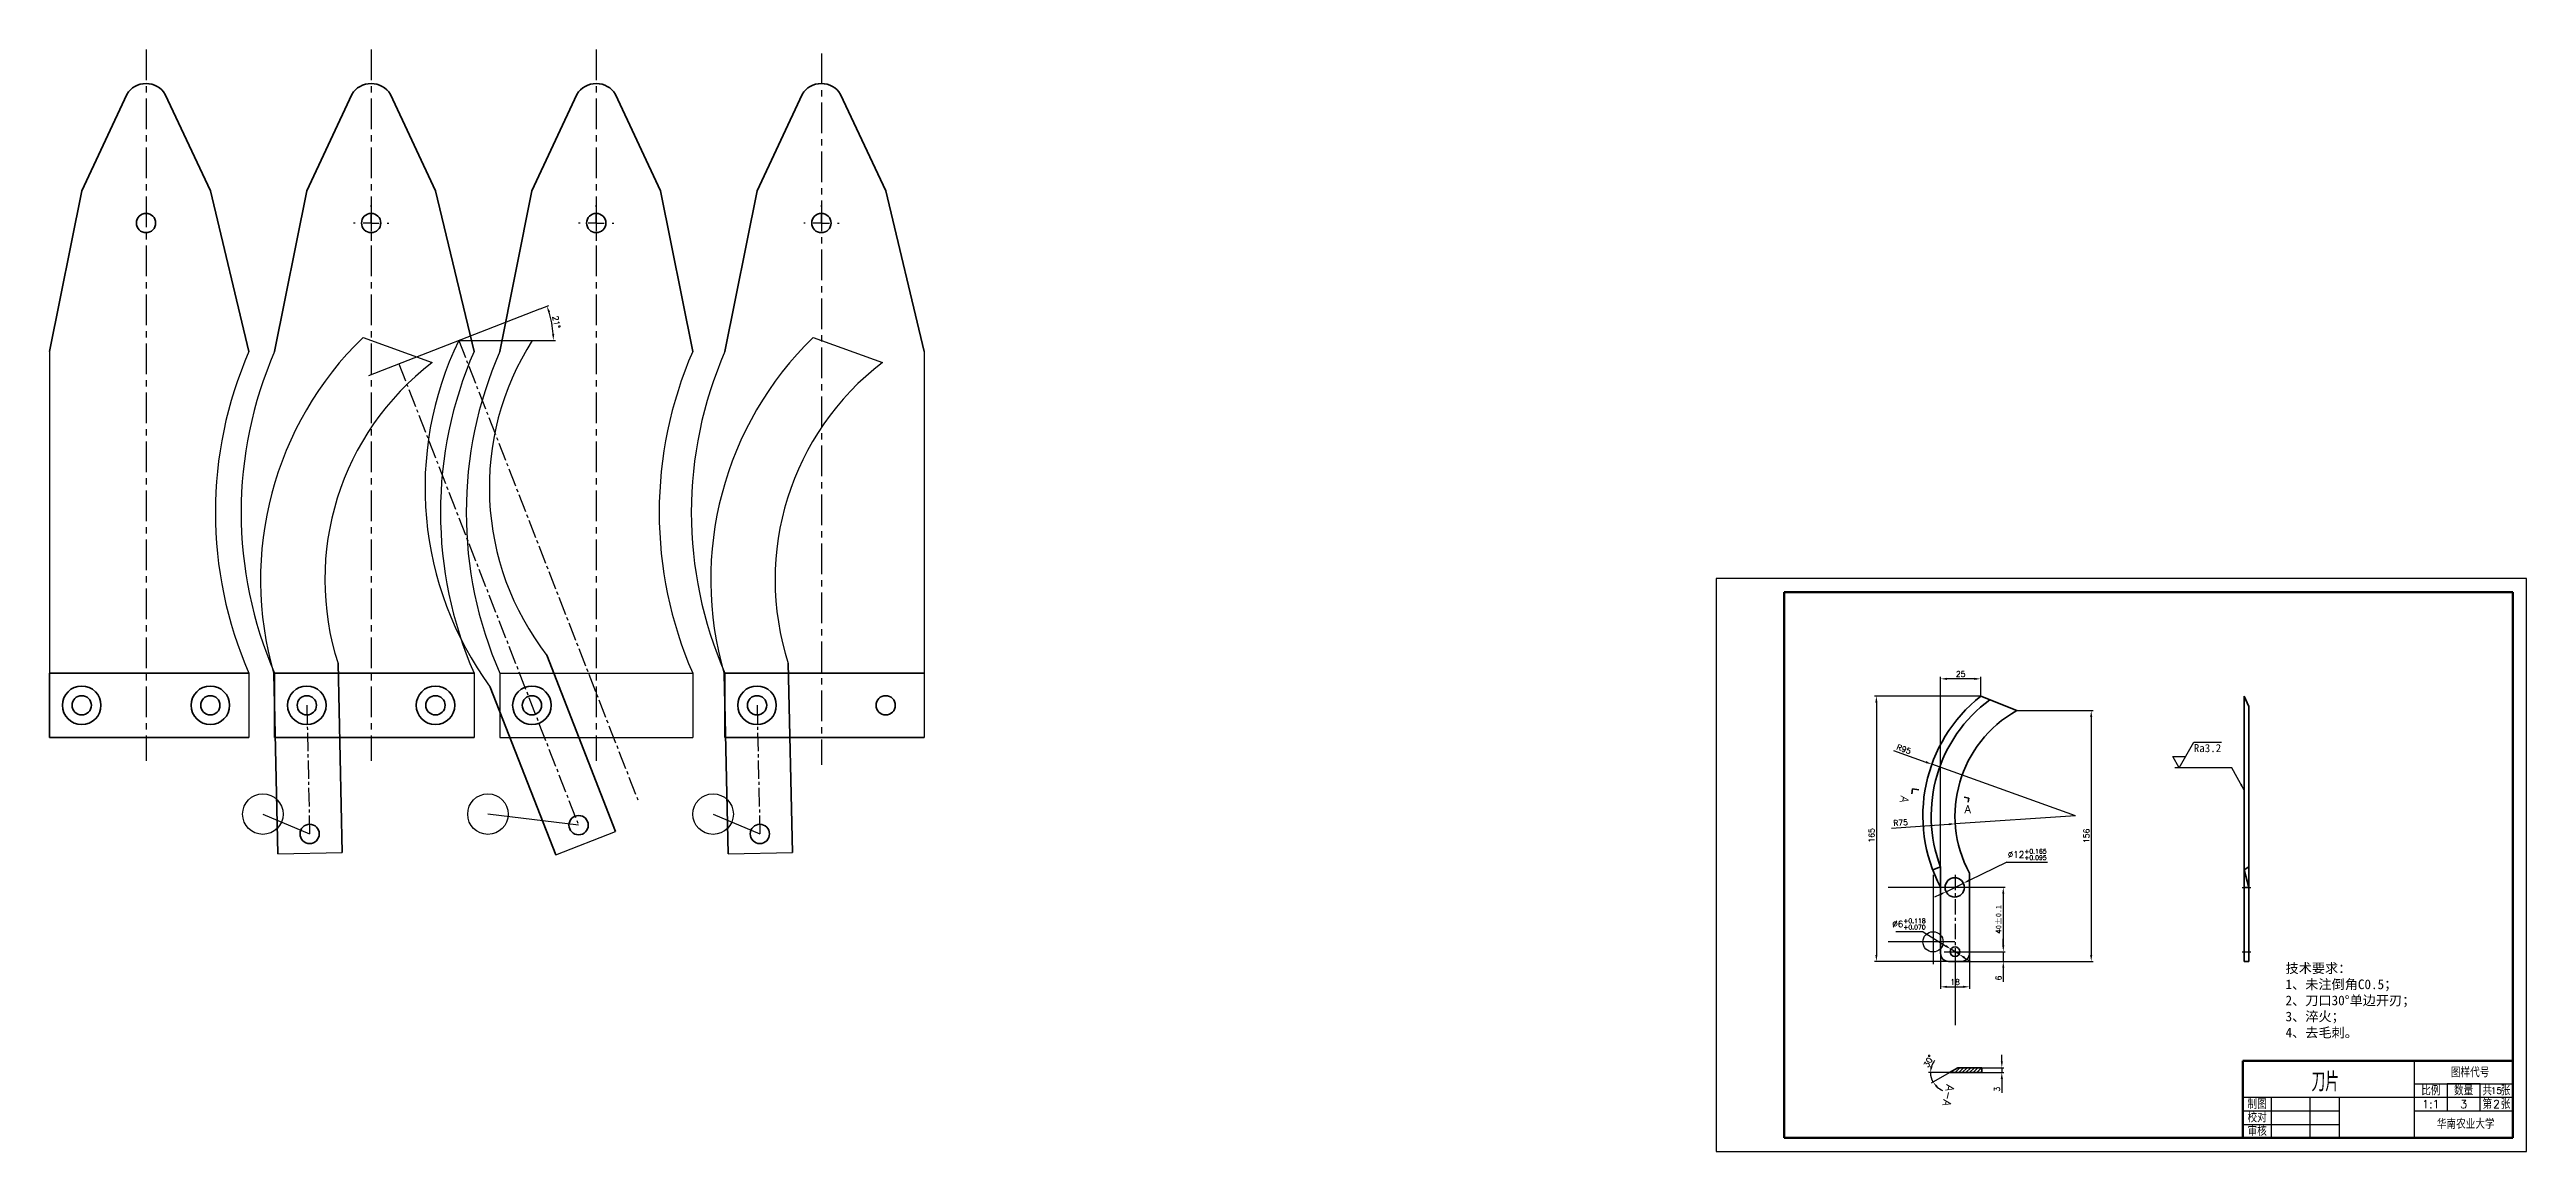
# Model space of a CAD drawing. Header units: millimetres. Extents: x -100 to 1434, y 8 to 909.
# Drawn here: x 664 to 1434, y 566 to 909 of the extents above; entities that cross this region are included whole.
import ezdxf
from ezdxf.enums import TextEntityAlignment as Align

# ---------------------------------------------------------------- set-up
doc = ezdxf.new("R2010")
doc.units = ezdxf.units.MM
doc.header["$LTSCALE"] = 0.3
doc.header["$PDMODE"] = 3
doc.linetypes.add('CENTER', pattern=[50.8, 31.75, -6.35, 6.35, -6.35])
doc.linetypes.add('CENTER2', pattern=[28.575, 19.05, -3.175, 3.175, -3.175])
doc.layers.get('Defpoints').update_dxf_attribs({"lineweight": 25})
for name, color, linetype, lineweight in [('中心线', 7, 'CENTER', 25), ('图框', 7, 'Continuous', 25), ('尺寸线', 7, 'Continuous', 25), ('尺寸线 @ 1 VP1', 7, 'Continuous', 25), ('尺寸线 @ 1 VPModel', 7, 'Continuous', 25), ('粗实线', 7, 'Continuous', 35)]:
    doc.layers.add(name, color=color, linetype=linetype, lineweight=lineweight)
doc.styles.add('我的样式', font='txt.shx', dxfattribs={"bigfont": 'gbcbig.shx'})
doc.dimstyles.new('标注样式', dxfattribs={"dimscale": 0.5, "dimtxt": 3.5, "dimasz": 4, "dimexe": 1.25, "dimexo": 0.2, "dimgap": 1.2, "dimtad": 1, "dimdec": 1, "dimlfac": 2, "dimdsep": 46, "dimtxsty": '我的样式', "dimcen": 2.5, "dimclrd": 256, "dimclre": 256, "dimclrt": 256, "dimadec": 0, "dimazin": 0, "dimtfac": 1, "dimtdec": 1, "dimtmove": 0, "dimatfit": 3, "dimfxl": 1, "dimarcsym": 0})

msp = doc.modelspace()

# ---------------------------------------------------------------- texts
at = {"layer": '尺寸线', "attachment_point": 5, "style": '我的样式'}
for s, insert, char_height in [('\\A1;%%C12{\\H0.7x;\\S+0.165^ +0.095;}', (1278.498, 658.21), 2), ('\\A1;{\\H1.333x;%%C6\\H0.7x;\\S+0.118^ +0.070;}', (1241.747, 636.609), 1.5)]:
    msp.add_mtext(s, dxfattribs=dict(at, insert=insert, char_height=char_height))
at = {"layer": '尺寸线', "insert": (1358.825, 624.344), "char_height": 3, "width": 58.99096, "attachment_point": 1, "style": '我的样式'}
msp.add_mtext('{\\fSimSun|b0|i0|c134|p2;技术要求：^J1、未注倒角C0.5；\\P2、刀口30%%D单边开刃；\\P3、淬火；\\P4、去毛刺。}', dxfattribs=at)

# ---------------------------------------------------------------- blocks, each defined once
blk = doc.blocks.new('*D54')
at = {"layer": 'Defpoints', "color": 0, "transparency": 16777216}
for p in [(1260.56, 639.93), (1251.56, 637.75), (1260.56, 617.06)]:
    blk.add_point(p, dxfattribs=at)
at = {"layer": '尺寸线', "lineweight": -2, "transparency": 16777216}
for p, q in [((1260.56, 639.83), (1260.56, 616.44)), ((1251.56, 637.65), (1251.56, 616.44)), ((1253.56, 617.06), (1258.56, 617.06))]:
    blk.add_line(p, q, dxfattribs=at)
at = {"layer": '尺寸线', "transparency": 16777216}
for points in [[(1253.56, 617.39), (1253.56, 616.73), (1251.56, 617.06)], [(1258.56, 617.39), (1258.56, 616.73), (1260.56, 617.06)]]:
    blk.add_solid(points, dxfattribs=at)
at = {"layer": '尺寸线', "transparency": 16777216, "insert": (1256.06, 618.54), "char_height": 1.75, "attachment_point": 5, "style": '我的样式'}
blk.add_mtext('18', dxfattribs=at)
blk = doc.blocks.new('*D55')
at = {"layer": 'Defpoints', "color": 0, "lineweight": -2, "transparency": 16777216}
for p in [(1256.06, 627.97), (1256.16, 624.97), (1271.06, 624.97)]:
    blk.add_point(p, dxfattribs=at)
at = {"layer": '尺寸线', "lineweight": -2, "transparency": 16777216}
for p, q in [((1271.06, 629.97), (1271.06, 631.97)), ((1256.16, 627.97), (1271.68, 627.97)), ((1256.26, 624.97), (1271.68, 624.97)), ((1271.06, 627.97), (1271.06, 624.97)), ((1271.06, 622.97), (1271.06, 618.6))]:
    blk.add_line(p, q, dxfattribs=at)
for points in [[(1270.73, 629.97), (1271.39, 629.97), (1271.06, 627.97)], [(1270.73, 622.97), (1271.39, 622.97), (1271.06, 624.97)]]:
    blk.add_solid(points, dxfattribs=at)
at = {"layer": '尺寸线', "transparency": 16777216, "insert": (1269.58, 619.79), "char_height": 1.75, "attachment_point": 5, "rotation": 90, "style": '我的样式'}
blk.add_mtext('6', dxfattribs=at)
blk = doc.blocks.new('*D56')
at = {"layer": 'Defpoints', "color": 0, "transparency": 16777216}
for p in [(1264.36, 591.91), (1264.36, 590.41), (1270.6, 590.41)]:
    blk.add_point(p, dxfattribs=at)
at = {"layer": '尺寸线', "lineweight": -2, "transparency": 16777216}
for p, q in [((1270.6, 593.91), (1270.6, 595.91)), ((1264.46, 591.91), (1271.23, 591.91)), ((1264.46, 590.41), (1271.23, 590.41)), ((1270.6, 591.91), (1270.6, 590.41)), ((1270.6, 588.41), (1270.6, 584.05))]:
    blk.add_line(p, q, dxfattribs=at)
at = {"layer": '尺寸线', "transparency": 16777216}
for points in [[(1270.27, 593.91), (1270.94, 593.91), (1270.6, 591.91)], [(1270.27, 588.41), (1270.94, 588.41), (1270.6, 590.41)]]:
    blk.add_solid(points, dxfattribs=at)
at = {"layer": '尺寸线', "transparency": 16777216, "insert": (1269.13, 585.23), "char_height": 1.75, "attachment_point": 5, "rotation": 90, "style": '我的样式'}
blk.add_mtext('3', dxfattribs=at)
blk = doc.blocks.new('*D57')
at = {"layer": 'Defpoints', "color": 0, "transparency": 16777216}
for p in [(1264.06, 707.47), (1231.6, 624.97), (1257.33, 624.97)]:
    blk.add_point(p, dxfattribs=at)
at = {"layer": '尺寸线', "lineweight": -2, "transparency": 16777216}
for p, q in [((1263.96, 707.47), (1230.97, 707.47)), ((1231.6, 705.47), (1231.6, 626.97)), ((1257.23, 624.97), (1230.97, 624.97))]:
    blk.add_line(p, q, dxfattribs=at)
at = {"layer": '尺寸线', "transparency": 16777216}
for points in [[(1231.26, 705.47), (1231.93, 705.47), (1231.6, 707.47)], [(1231.26, 626.97), (1231.93, 626.97), (1231.6, 624.97)]]:
    blk.add_solid(points, dxfattribs=at)
at = {"layer": '尺寸线', "transparency": 16777216, "insert": (1230.12, 664.16), "char_height": 1.75, "attachment_point": 5, "rotation": 90, "style": '我的样式'}
blk.add_mtext('165', dxfattribs=at)
blk = doc.blocks.new('*D59')
at = {"layer": 'Defpoints', "color": 0, "lineweight": -2, "transparency": 16777216}
for p in [(1259.66, 648.02), (1256.06, 627.97), (1271.06, 627.97)]:
    blk.add_point(p, dxfattribs=at)
at = {"layer": '尺寸线', "lineweight": -2, "transparency": 16777216}
for p, q in [((1259.76, 648.02), (1271.68, 648.02)), ((1271.06, 646.02), (1271.06, 629.97)), ((1256.16, 627.97), (1271.68, 627.97))]:
    blk.add_line(p, q, dxfattribs=at)
for points in [[(1270.73, 646.02), (1271.39, 646.02), (1271.06, 648.02)], [(1270.73, 629.97), (1271.39, 629.97), (1271.06, 627.97)]]:
    blk.add_solid(points, dxfattribs=at)
at = {"layer": '尺寸线', "transparency": 16777216, "insert": (1269.58, 638), "char_height": 1.75, "attachment_point": 5, "rotation": 90, "style": '我的样式'}
blk.add_mtext('4{\\Ftxt|c134;0%%P0.1}', dxfattribs=at)
blk = doc.blocks.new('*D60')
at = {"layer": 'Defpoints', "color": 0, "transparency": 16777216}
for p in [(1248.77, 588.38), (1254.36, 590.41), (1254.36, 590.41), (1256.96, 591.91), (1264.36, 590.41)]:
    blk.add_point(p, dxfattribs=at)
at = {"layer": '尺寸线', "lineweight": -2, "transparency": 16777216}
for p, q in [((1254.26, 590.41), (1247.78, 590.41)), ((1254.27, 590.36), (1248.67, 587.13))]:
    blk.add_line(p, q, dxfattribs=at)
for start, end in [(141.28666, 160.64333), (180, 210), (229.35667, 248.71334)]:
    blk.add_arc((1254.36, 590.41), 5.95, start, end, dxfattribs=at)
at = {"layer": '尺寸线', "transparency": 16777216}
for points in [[(1249.07, 592.33), (1248.42, 592.44), (1248.41, 590.41)], [(1250.23, 585.69), (1250.74, 586.11), (1249.21, 587.44)]]:
    blk.add_solid(points, dxfattribs=at)
at = {"layer": '尺寸线', "transparency": 16777216, "insert": (1247.84, 593.96), "char_height": 1.75, "attachment_point": 5, "rotation": 61.45948, "style": '我的样式'}
blk.add_mtext('30°', dxfattribs=at)
blk = doc.blocks.new('A4图框')
at = {"layer": '图框', "color": 0, "lineweight": -3}
for p, q in [((0, 178.2), (-252, 178.2)), ((-252, 178.2), (-252, 0)), ((0, 0), (0, 178.2)), ((-34.84, 4.24), (-34.84, 28.24)), ((-4.24, 4.24), (-4.24, 28.24)), ((-88.24, 16.84), (-79.24, 16.84)), ((-79.24, 16.84), (-67.24, 16.84)), ((-79.24, 12.64), (-79.24, 16.84)), ((-67.24, 12.64), (-67.24, 16.84)), ((-67.24, 16.84), (-4.24, 16.84)), ((-58.24, 16.84), (-58.24, 4.24)), ((-34.84, 21.04), (-4.24, 21.04)), ((-14.44, 21.04), (-24.64, 21.04)), ((-24.64, 21.04), (-24.64, 12.64)), ((-14.44, 12.64), (-14.44, 21.04)), ((-88.24, 12.64), (-79.24, 12.64)), ((-88.24, 8.44), (-79.24, 8.44)), ((-79.24, 4.24), (-79.24, 12.64)), ((-79.24, 12.64), (-67.24, 12.64)), ((-79.24, 8.44), (-67.24, 8.44)), ((-67.24, 4.24), (-67.24, 12.64)), ((-67.24, 12.64), (-58.24, 12.64)), ((-67.24, 12.64), (-58.24, 12.64)), ((-67.24, 8.44), (-58.24, 8.44)), ((-34.84, 12.64), (-4.24, 12.64)), ((-252, 0), (0, 0)), ((-252, 0), (0, 0)), ((-4.24, 4.24), (-88.24, 4.24)), ((-24.64, 4.24), (-34.84, 4.24)), ((-4.24, 4.24), (-14.44, 4.24))]:
    blk.add_line(p, q, dxfattribs=at)
at = {"layer": '图框', "color": 0, "lineweight": 50}
for p, q in [((-230.79, 173.94), (-4.24, 173.94)), ((-230.79, 4.24), (-230.79, 173.94)), ((-4.24, 4.24), (-4.24, 173.94)), ((-4.24, 28.24), (-88.24, 28.24)), ((-88.24, 28.24), (-88.24, 8.44)), ((-88.24, 4.24), (-88.24, 8.44)), ((-230.79, 4.24), (-4.24, 4.24))]:
    blk.add_line(p, q, dxfattribs=at)
at = {"layer": '图框', "color": 0, "lineweight": -3, "char_height": 3, "attachment_point": 5, "style": '我的样式'}
for s, insert, width in [('{\\C0;制图}', (-83.74, 14.74), 9), ('比例', (-29.74, 18.94), 10.2), ('数量', (-19.54, 18.94), 10.2), ('共 张', (-9.34, 18.94), 10.2), ('第 张', (-9.34, 14.74), 10.2), ('校对', (-83.74, 10.54), 9), ('审核', (-83.74, 6.34), 9)]:
    blk.add_mtext(s, dxfattribs=dict(at, insert=insert, width=width))
at = {"layer": '图框', "color": 0, "lineweight": -3, "style": '我的样式'}
for tag, height, p in [('机件名称', 6, (-62.57, 18.67)), ('图样代号', 3, (-17.52, 23.1)), ('(材料代号)', 3, (-46.38, 9.43)), ('华南农业大学', 3, (-18.89, 7.05))]:
    blk.add_attdef(tag, text='', height=height, dxfattribs=at).set_placement(p, align=Align.CENTER)
at = {"layer": '尺寸线', "lineweight": -2, "width": 10.2, "attachment_point": 5, "style": '我的样式'}
for s, insert, char_height in [('1:1', (-29.74, 14.74), 2.5), ('3', (-19.54, 14.74), 2.5), ('15', (-9.34, 18.94), 2), ('2', (-9.34, 14.74), 2.5)]:
    blk.add_mtext(s, dxfattribs=dict(at, insert=insert, char_height=char_height))
blk = doc.blocks.new('*U73')
at = {"layer": '尺寸线 @ 1 VP1', "insert": (4.56, 7.39), "char_height": 2.5, "width": 5.0807, "attachment_point": 1, "style": '我的样式'}
blk.add_mtext('{\\f@SimSun|b0|i0|c134|p2;Ra3.2}', dxfattribs=at)
at = {"layer": '尺寸线 @ 1 VPModel', "insert": (4.56, 7.39), "char_height": 2.5, "attachment_point": 1, "style": '我的样式'}
blk.add_mtext_dynamic_manual_height_columns('{\\f@SimSun|b0|i0|c134|p2;Ra3.2}', width=5.0807, gutter_width=12.5, heights=[0], dxfattribs=at)
blk = doc.blocks.new('Ra3.2')
at = {"layer": '尺寸线'}
for p, q in [((0, 0), (4.56, 8)), ((4.56, 8), (13.19, 8)), ((-2, 3.5), (2, 3.5)), ((0, 0), (-2, 3.5))]:
    blk.add_line(p, q, dxfattribs=at)
blk.add_blockref('*U73', (0, 0), dxfattribs=at)
blk = doc.blocks.new('*D62')
at = {"layer": 'Defpoints', "color": 0, "transparency": 16777216}
for p in [(1275.26, 702.97), (1258.06, 624.97), (1298.4, 624.97)]:
    blk.add_point(p, dxfattribs=at)
at = {"layer": '尺寸线', "lineweight": -2, "transparency": 16777216}
for p, q in [((1275.36, 702.97), (1299.02, 702.97)), ((1298.4, 700.97), (1298.4, 626.97)), ((1258.16, 624.97), (1299.02, 624.97))]:
    blk.add_line(p, q, dxfattribs=at)
at = {"layer": '尺寸线', "transparency": 16777216}
for points in [[(1298.06, 700.97), (1298.73, 700.97), (1298.4, 702.97)], [(1298.06, 626.97), (1298.73, 626.97), (1298.4, 624.97)]]:
    blk.add_solid(points, dxfattribs=at)
at = {"layer": '尺寸线', "transparency": 16777216, "insert": (1296.92, 664.01), "char_height": 1.75, "attachment_point": 5, "rotation": 90, "style": '我的样式'}
blk.add_mtext('156', dxfattribs=at)
blk = doc.blocks.new('*D63')
at = {"layer": 'Defpoints', "color": 0, "transparency": 16777216}
for p in [(1251.56, 712.85), (1264.06, 707.47), (1251.56, 647.97)]:
    blk.add_point(p, dxfattribs=at)
at = {"layer": '尺寸线', "lineweight": -2, "transparency": 16777216}
for p, q in [((1251.56, 648.07), (1251.56, 713.47)), ((1262.06, 712.85), (1253.56, 712.85)), ((1264.06, 707.57), (1264.06, 713.47))]:
    blk.add_line(p, q, dxfattribs=at)
at = {"layer": '尺寸线', "transparency": 16777216}
for points in [[(1253.56, 713.18), (1253.56, 712.51), (1251.56, 712.85)], [(1262.06, 713.18), (1262.06, 712.51), (1264.06, 712.85)]]:
    blk.add_solid(points, dxfattribs=at)
at = {"layer": '尺寸线', "transparency": 16777216, "insert": (1257.81, 714.32), "char_height": 1.75, "attachment_point": 5, "style": '我的样式'}
blk.add_mtext('25', dxfattribs=at)
blk = doc.blocks.new('*D64')
at = {"layer": 'Defpoints', "color": 0, "transparency": 16777216}
for p in [(1248.84, 686.29), (1293.55, 670.23)]:
    blk.add_point(p, dxfattribs=at)
at = {"layer": '尺寸线', "lineweight": -2, "transparency": 16777216}
for p, q in [((1236.89, 690.58), (1246.96, 686.96)), ((1293.55, 670.23), (1248.84, 686.29))]:
    blk.add_line(p, q, dxfattribs=at)
at = {"layer": '尺寸线', "transparency": 16777216}
blk.add_solid([(1247.07, 687.28), (1246.85, 686.65), (1248.84, 686.29)], dxfattribs=at)
at = {"layer": '尺寸线', "transparency": 16777216, "insert": (1240.15, 690.98), "char_height": 1.75, "attachment_point": 5, "rotation": 340.24506, "style": '我的样式'}
blk.add_mtext('R95', dxfattribs=at)
blk = doc.blocks.new('*D65')
at = {"layer": 'Defpoints', "color": 0, "transparency": 16777216}
for p in [(1293.55, 670.23), (1256.13, 667.76)]:
    blk.add_point(p, dxfattribs=at)
at = {"layer": '尺寸线', "lineweight": -2, "transparency": 16777216}
for p, q in [((1293.55, 670.23), (1256.13, 667.76)), ((1236.29, 666.45), (1254.13, 667.63))]:
    blk.add_line(p, q, dxfattribs=at)
at = {"layer": '尺寸线', "transparency": 16777216}
blk.add_solid([(1254.11, 667.96), (1254.15, 667.3), (1256.13, 667.76)], dxfattribs=at)
at = {"layer": '尺寸线', "transparency": 16777216, "insert": (1239.12, 668.12), "char_height": 1.75, "attachment_point": 5, "rotation": 3.77526, "style": '我的样式'}
blk.add_mtext('R75', dxfattribs=at)
blk = doc.blocks.new('*U75')
at = {"layer": '尺寸线 @ 1 VP1', "insert": (1241.71, 676.08), "char_height": 2.5, "width": 4.151, "attachment_point": 1, "rotation": 259.43898, "style": '我的样式'}
blk.add_mtext('A', dxfattribs=at)
at = {"layer": '尺寸线 @ 1 VPModel', "insert": (1241.71, 676.08), "char_height": 2.5, "attachment_point": 1, "rotation": 259.43898, "style": '我的样式'}
blk.add_mtext_dynamic_manual_height_columns('A', width=4.151, gutter_width=12.5, heights=[0], dxfattribs=at)
blk = doc.blocks.new('*U76')
at = {"layer": '尺寸线 @ 1 VP1', "insert": (1259.03, 673.55), "char_height": 2.5, "width": 4.151, "attachment_point": 1, "style": '我的样式'}
blk.add_mtext('A', dxfattribs=at)
at = {"layer": '尺寸线 @ 1 VPModel', "insert": (1259.03, 673.55), "char_height": 2.5, "attachment_point": 1, "style": '我的样式'}
blk.add_mtext_dynamic_manual_height_columns('A', width=4.151, gutter_width=12.5, heights=[0], dxfattribs=at)
blk = doc.blocks.new('*U77')
at = {"layer": '尺寸线 @ 1 VP1', "insert": (1255.83, 586.29), "char_height": 2.5, "width": 4.151, "attachment_point": 1, "rotation": 259.43898, "style": '我的样式'}
blk.add_mtext('A-A', dxfattribs=at)
at = {"layer": '尺寸线 @ 1 VPModel', "insert": (1255.83, 586.29), "char_height": 2.5, "attachment_point": 1, "rotation": 259.43898, "style": '我的样式'}
blk.add_mtext_dynamic_manual_height_columns('A-A', width=4.151, gutter_width=12.5, heights=[0], dxfattribs=at)
blk = doc.blocks.new('SW_CENTERMARKSYMBOL_2')
at = {"layer": '图框', "color": 0}
for p, q in [((-2.5, 0), (-2.75, 0)), ((0, 0), (-1.25, 0)), ((0, 2.5), (0, 2.75)), ((0, 0), (0, 1.25)), ((0, 0), (0, -1.25)), ((0, 0), (1.25, 0)), ((2.5, 0), (2.75, 0)), ((0, -2.5), (0, -2.75))]:
    blk.add_line(p, q, dxfattribs=at)
blk = doc.blocks.new('*D66')
at = {"layer": 'Defpoints', "color": 0, "transparency": 16777216}
for p in [(816.01, 827.93), (790.78, 818.1), (813.65, 818.1), (819.98, 821.73), (762.82, 807.2)]:
    blk.add_point(p, dxfattribs=at)
at = {"layer": '尺寸线', "lineweight": -2, "transparency": 16777216}
for p, q in [((816.1, 827.96), (818.78, 829.01)), ((813.75, 818.1), (820.83, 818.1))]:
    blk.add_line(p, q, dxfattribs=at)
blk.add_arc((790.78, 818.1), 29.43, 3.8944, 17.39325, dxfattribs=at)
at = {"layer": '尺寸线', "transparency": 16777216}
for points in [[(818.55, 826.78), (819.18, 827), (818.2, 828.78)], [(820.47, 820.11), (819.81, 820.08), (820.21, 818.1)]]:
    blk.add_solid(points, dxfattribs=at)
at = {"layer": '尺寸线', "transparency": 16777216, "insert": (821.15, 823.8), "char_height": 1.75, "attachment_point": 5, "rotation": 280.64382, "style": '我的样式'}
blk.add_mtext('21°', dxfattribs=at)

# ---------------------------------------------------------------- dimensions: what is measured, and where the dimension line sits
at = {"layer": '尺寸线'}
dim = msp.add_angular_dim_2l(base=(819.982, 821.732), line1=((790.777, 818.096), (813.648, 818.096)), line2=((762.824, 807.205), (816.008, 827.927)), dimstyle='标注样式', dxfattribs=at)
dim.commit()
dim.dimension.update_dxf_attribs({"geometry": '*D66', "text_midpoint": (821.15, 823.805)})
dim = msp.add_linear_dim(base=(1251.558, 712.848), p1=(1264.058, 707.47), p2=(1251.558, 647.97), dimstyle='标注样式', dxfattribs=at)
dim.commit()
dim.dimension.update_dxf_attribs({"geometry": '*D63', "text_midpoint": (1257.808, 714.323)})
for base, p1, p2, text, picture, middle in [((1231.597, 624.97), (1264.058, 707.47), (1257.329, 624.97), '165', '*D57', (1231.597, 664.158)), ((1271.06, 624.97), (1256.058, 627.97), (1256.161, 624.97), '6', '*D55', (1271.06, 619.786))]:
    dim = msp.add_linear_dim(base=base, p1=p1, p2=p2, angle=90, text=text, dimstyle='标注样式', dxfattribs=at)
    dim.commit()
    dim.dimension.update_dxf_attribs({"geometry": picture, "text_midpoint": middle, "dimtype": 160})
for base, p1, p2, picture, middle in [((1298.397, 624.97), (1275.258, 702.97), (1258.058, 624.97), '*D62', (1298.397, 664.015)), ((1270.604, 590.414), (1264.358, 591.914), (1264.358, 590.414), '*D56', (1270.604, 585.231))]:
    dim = msp.add_linear_dim(base=base, p1=p1, p2=p2, angle=90, dimstyle='标注样式', dxfattribs=at)
    dim.commit()
    dim.dimension.update_dxf_attribs({"geometry": picture, "text_midpoint": middle, "dimtype": 160})
for mpoint, picture, middle in [((1248.842, 686.287), '*D64', (1239.647, 689.589)), ((1256.128, 667.763), '*D65', (1239.222, 666.647))]:
    dim = msp.add_radius_dim(center=(1293.547, 670.232), mpoint=mpoint, dimstyle='标注样式', dxfattribs=at)
    dim.commit()
    dim.dimension.update_dxf_attribs({"geometry": picture, "text_midpoint": middle, "dimtype": 164})
dim = msp.add_linear_dim(base=(1271.06, 627.97), p1=(1259.66, 648.024), p2=(1256.058, 627.97), angle=90, text='4{\\Ftxt|c134;0%%P0.1}', dimstyle='标注样式', dxfattribs=at)
dim.commit()
dim.dimension.update_dxf_attribs({"geometry": '*D59', "text_midpoint": (1269.585, 637.997)})
dim = msp.add_linear_dim(base=(1260.558, 617.06), p1=(1251.558, 637.747), p2=(1260.558, 639.935), dimstyle='标注样式', dxfattribs=at)
dim.commit()
dim.dimension.update_dxf_attribs({"geometry": '*D54', "text_midpoint": (1256.058, 617.06), "dimtype": 160})
dim = msp.add_angular_dim_2l(base=(1248.768, 588.38), line1=((1254.358, 590.414), (1264.358, 590.414)), line2=((1256.956, 591.914), (1254.358, 590.414)), dimstyle='标注样式', dxfattribs=at)
dim.commit()
dim.dimension.update_dxf_attribs({"geometry": '*D60', "text_midpoint": (1249.132, 593.256), "dimtype": 162})

# ---------------------------------------------------------------- hatches: boundary and pattern name
at = {"layer": '尺寸线'}
h = msp.add_hatch(dxfattribs=at)
h.set_pattern_fill('ANSI31', color=256, scale=0.25)
h.paths.add_polyline_path([(1264.358, 591.914), (1256.956, 591.914), (1254.358, 590.414), (1264.358, 590.414)])

# ---------------------------------------------------------------- linework, layer by layer
at = {"layer": '中心线'}
for p, q in [((693.529, 908.57), (693.529, 687.322)), ((763.529, 908.57), (763.529, 687.322)), ((833.529, 908.57), (833.529, 687.322)), ((903.529, 907.32), (903.529, 686.072)), ((1251.558, 648.024), (1259.66, 648.024)), ((1345.318, 647.97), (1348.053, 647.97)), ((1252.662, 627.97), (1259.66, 627.97)), ((1345.34, 627.97), (1348.033, 627.97))]:
    msp.add_line(p, q, dxfattribs=at)
at = {"layer": '中心线', "linetype": 'Continuous', "ltscale": 0.5}
msp.add_line((1249.208, 651.901), (1249.208, 624.093), dxfattribs=at)
at = {"layer": '中心线', "ltscale": 0.5}
msp.add_line((1256.058, 651.901), (1256.058, 624.093), dxfattribs=at)
at = {"layer": '尺寸线'}
for p, q in [((762.824, 807.205), (816.008, 827.927)), ((761.005, 819.028), (782.494, 811.197)), ((790.777, 818.096), (813.648, 818.096)), ((901.005, 819.028), (922.494, 811.197)), ((663.529, 814.614), (663.529, 714.614)), ((935.529, 814.614), (935.529, 714.614)), ((725.529, 714.614), (725.529, 694.614)), ((795.529, 714.614), (795.529, 694.614)), ((803.529, 714.614), (803.529, 694.614)), ((803.529, 714.614), (863.529, 714.614)), ((863.529, 714.614), (863.529, 694.614)), ((935.529, 714.614), (935.529, 694.614)), ((803.529, 694.614), (863.529, 694.614)), ((729.859, 670.774), (744.413, 664.623)), ((828.051, 667.343), (799.859, 670.774)), ((869.859, 670.774), (884.413, 664.623)), ((820.912, 658.122), (839.547, 665.383)), ((734.548, 658.404), (754.543, 658.846)), ((874.548, 658.404), (894.543, 658.846)), ((1272.173, 655.879), (1260.441, 650.16)), ((1272.173, 655.879), (1284.837, 655.879)), ((1255.946, 647.97), (1235.237, 647.97)), ((1253.249, 646.655), (1258.643, 649.284)), ((1251.451, 645.779), (1249.653, 644.903)), ((1246.177, 634.178), (1237.65, 634.178)), ((1246.177, 634.178), (1253.094, 629.832)), ((1255.946, 631.05), (1235.237, 631.05)), ((1257.328, 627.172), (1254.788, 628.768)), ((1256.058, 627.97), (1256.058, 605.115)), ((1259.021, 626.108), (1260.715, 625.044))]:
    msp.add_line(p, q, dxfattribs=at)
at = {"layer": '尺寸线', "linetype": 'CENTER2'}
for p, q in [((790.777, 818.096), (846.686, 674.604)), ((772.141, 810.835), (828.051, 667.343)), ((743.529, 704.614), (744.413, 664.623)), ((883.529, 704.614), (884.413, 664.623))]:
    msp.add_line(p, q, dxfattribs=at)
at = {"layer": '尺寸线'}
for centre, radius in [((729.859, 670.774), 6.3), ((799.859, 670.774), 6.3), ((869.859, 670.774), 6.3), ((1249.208, 631.05), 3.15)]:
    msp.add_circle(centre, radius, dxfattribs=at)
for centre, radius, start, end in [((834.141, 743.687), 105, 134.149056, 196.201568), ((885.287, 772.349), 105, 154.170577, 216.223089), ((885.287, 772.349), 85, 147.438167, 217.898617), ((974.141, 743.687), 105, 134.149056, 196.201568), ((840.093, 764.614), 125, 156.421822, 203.578178), ((848.093, 764.614), 125, 156.421822, 203.578178), ((834.141, 743.687), 85, 127.416646, 197.877096), ((910.093, 764.614), 125, 156.421822, 203.578178), ((918.093, 764.614), 125, 156.421822, 203.578178), ((978.093, 764.614), 125, 156.421822, 203.578178), ((988.093, 764.614), 125, 156.421822, 203.578178), ((974.141, 743.687), 85, 127.416646, 197.877096)]:
    msp.add_arc(centre, radius, start, end, dxfattribs=at)
for points in [[(1260.294, 650.46), (1260.587, 649.861), (1258.643, 649.284)], [(1251.305, 646.079), (1251.597, 645.48), (1253.249, 646.655)], [(1253.271, 630.114), (1252.917, 629.55), (1254.788, 628.768)], [(1259.199, 626.39), (1258.844, 625.825), (1257.328, 627.172)]]:
    msp.add_solid(points, dxfattribs=at)
at = {"layer": '粗实线'}
for p, q in [((687.529, 894.614), (673.529, 864.614)), ((713.529, 864.614), (699.529, 894.614)), ((757.529, 894.614), (743.529, 864.614)), ((783.529, 864.614), (769.529, 894.614)), ((827.529, 894.614), (813.529, 864.614)), ((853.529, 864.614), (839.529, 894.614)), ((897.529, 894.614), (883.529, 864.614)), ((923.529, 864.614), (909.529, 894.614)), ((673.529, 864.614), (663.529, 814.614)), ((725.529, 814.614), (713.529, 864.614)), ((743.529, 864.614), (733.529, 814.614)), ((795.529, 814.614), (783.529, 864.614)), ((813.529, 864.614), (803.529, 814.614)), ((863.529, 814.614), (853.529, 864.614)), ((883.529, 864.614), (873.529, 814.614)), ((935.529, 814.614), (923.529, 864.614)), ((753.242, 717.704), (754.543, 658.846)), ((818.173, 720.238), (839.547, 665.383)), ((893.242, 717.704), (894.543, 658.846)), ((663.529, 714.614), (725.529, 714.614)), ((663.529, 714.614), (663.529, 694.614)), ((733.31, 714.39), (734.548, 658.404)), ((733.529, 714.614), (733.529, 694.614)), ((733.529, 714.614), (795.529, 714.614)), ((800.581, 710.301), (820.912, 658.122)), ((873.31, 714.39), (874.548, 658.404)), ((873.529, 714.614), (935.529, 714.614)), ((873.529, 714.614), (873.529, 694.614)), ((1264.058, 707.47), (1275.258, 702.97)), ((1345.935, 704.272), (1345.935, 707.47)), ((1347.435, 704.272), (1345.935, 707.47)), ((1345.935, 653.881), (1345.935, 704.272)), ((1347.435, 653.881), (1347.435, 704.272)), ((663.529, 694.614), (725.529, 694.614)), ((733.529, 694.614), (795.529, 694.614)), ((873.529, 694.614), (935.529, 694.614)), ((1242.59, 677.067), (1242.858, 678.677)), ((1244.767, 678.359), (1242.858, 678.677)), ((1260.353, 675.762), (1258.844, 676.013)), ((1260.141, 674.492), (1260.353, 675.762)), ((1249.126, 653.407), (1251.558, 654.328)), ((1251.558, 654.328), (1251.558, 648.024)), ((1251.558, 648.024), (1251.558, 627.47)), ((1260.558, 627.47), (1260.558, 652.4)), ((1345.935, 653.407), (1347.435, 654.328)), ((1345.935, 653.881), (1345.935, 647.97)), ((1345.935, 653.407), (1347.435, 647.97)), ((1347.435, 647.97), (1345.935, 647.97)), ((1345.935, 647.97), (1345.935, 627.47)), ((1347.435, 653.881), (1347.435, 647.97)), ((1347.435, 647.97), (1347.435, 627.47)), ((1254.058, 624.97), (1258.058, 624.97)), ((1345.935, 624.97), (1345.935, 627.47)), ((1347.435, 624.97), (1345.935, 624.97)), ((1347.435, 627.47), (1347.435, 624.97)), ((1256.956, 591.914), (1254.358, 590.414)), ((1254.358, 590.414), (1264.358, 590.414)), ((1256.956, 591.914), (1264.358, 591.914)), ((1264.358, 590.414), (1264.358, 591.914))]:
    msp.add_line(p, q, dxfattribs=at)
for centre, radius in [((693.529, 854.614), 3), ((763.529, 854.614), 3), ((833.529, 854.614), 3), ((903.529, 854.614), 3), ((673.529, 704.614), 6), ((713.529, 704.614), 6), ((743.529, 704.614), 6), ((783.529, 704.614), 6), ((813.529, 704.614), 6), ((883.529, 704.614), 6), ((673.529, 704.614), 3), ((673.529, 704.614), 3), ((713.529, 704.614), 3), ((713.529, 704.614), 3), ((743.529, 704.614), 3), ((743.529, 704.614), 3), ((783.529, 704.614), 3), ((783.529, 704.614), 3), ((813.529, 704.614), 3), ((883.529, 704.614), 3), ((883.529, 704.614), 3), ((923.529, 704.614), 3), ((923.529, 704.614), 3), ((828.051, 667.343), 3), ((744.413, 664.623), 3), ((884.413, 664.623), 3), ((1255.946, 647.97), 3), ((1256.058, 627.97), 1.5)]:
    msp.add_circle(centre, radius, dxfattribs=at)
for centre, radius, start, end in [((693.529, 891.008), 7, 31.002719, 148.997281), ((763.529, 891.008), 7, 31.002719, 148.997281), ((833.529, 891.008), 7, 31.002719, 148.997281), ((903.529, 891.008), 7, 31.002719, 148.997281), ((1293.547, 670.232), 47.5, 128.375942, 207.874163), ((1293.547, 670.232), 44.9, 126.462253, 200.745262), ((1293.547, 670.232), 37.5, 119.18983, 208.393367), ((1254.058, 627.47), 2.5, 180, 270), ((1258.058, 627.47), 2.5, 270, 0)]:
    msp.add_arc(centre, radius, start, end, dxfattribs=at)

# ---------------------------------------------------------------- block references
at = {"layer": '中心线', "xscale": 2, "yscale": 2, "zscale": 2}
for p in [(763.529, 854.614), (833.529, 854.614), (903.529, 854.614)]:
    msp.add_blockref('SW_CENTERMARKSYMBOL_2', p, dxfattribs=at)
at = {"layer": '尺寸线'}
ref = msp.add_blockref('A4图框', (1433.74, 565.854), dxfattribs=at)
ref.add_attrib('(图名)', 'GJCZ-1-4', (-36.595, 7.562), dxfattribs={"height": 2.5, "style": '我的样式'})
ref.add_attrib('(图号)', 'A4', (-37.654, 17.984), dxfattribs={"height": 2.5, "style": '我的样式'})
ref.add_attrib('比例', '1:1', (-86.433, 17.9), dxfattribs={"height": 2.5, "style": '我的样式'})
ref.add_attrib('(材料)', '普通碳钢', (-94.405, 27.223), dxfattribs={"height": 2.5, "style": '我的样式'})
ref.add_attrib('共几张', '共  张 第  张', dxfattribs={"lineweight": -3, "height": 2.5, "style": '我的样式'}).set_placement((-91.336, 9.87), align=Align.MIDDLE_CENTER)
ref = msp.add_blockref('A4图框', (1433.74, 565.854), dxfattribs=at)
ref.add_attrib('机件名称', '刀片', dxfattribs={"layer": '图框', "color": 0, "lineweight": -3, "height": 6, "style": '我的样式'}).set_placement((1371.174, 584.521), align=Align.CENTER)
ref.add_attrib('图样代号', '图样代号', dxfattribs={"layer": '图框', "color": 0, "lineweight": -3, "height": 3, "style": '我的样式'}).set_placement((1416.224, 588.956), align=Align.CENTER)
ref.add_attrib('华南农业大学', '华南农业大学', dxfattribs={"layer": '图框', "color": 0, "lineweight": -3, "height": 3, "style": '我的样式'}).set_placement((1414.849, 572.901), align=Align.CENTER)
for name, p in [('Ra3.2', (1325.741, 685.165)), ('*U75', (0, 0)), ('*U76', (0, 0)), ('*U77', (0, 0))]:
    msp.add_blockref(name, p, dxfattribs=at)

msp.set_redraw_order([(e.dxf.handle, doc.entitydb.next_handle()) for e in msp.query("TEXT MTEXT ATTDEF DIMENSION ARC_DIMENSION")])  # texts and dimensions are drawn at this point

# ---------------------------------------------------------------- leaders
msp.add_leader([(1345.935, 678.262), (1342.168, 685.165), (1324.403, 685.165)], dimstyle='标注样式', override={"dimgap": 1.2, "dimtad": 0}, dxfattribs=at)

doc.saveas('drawing.dxf')
